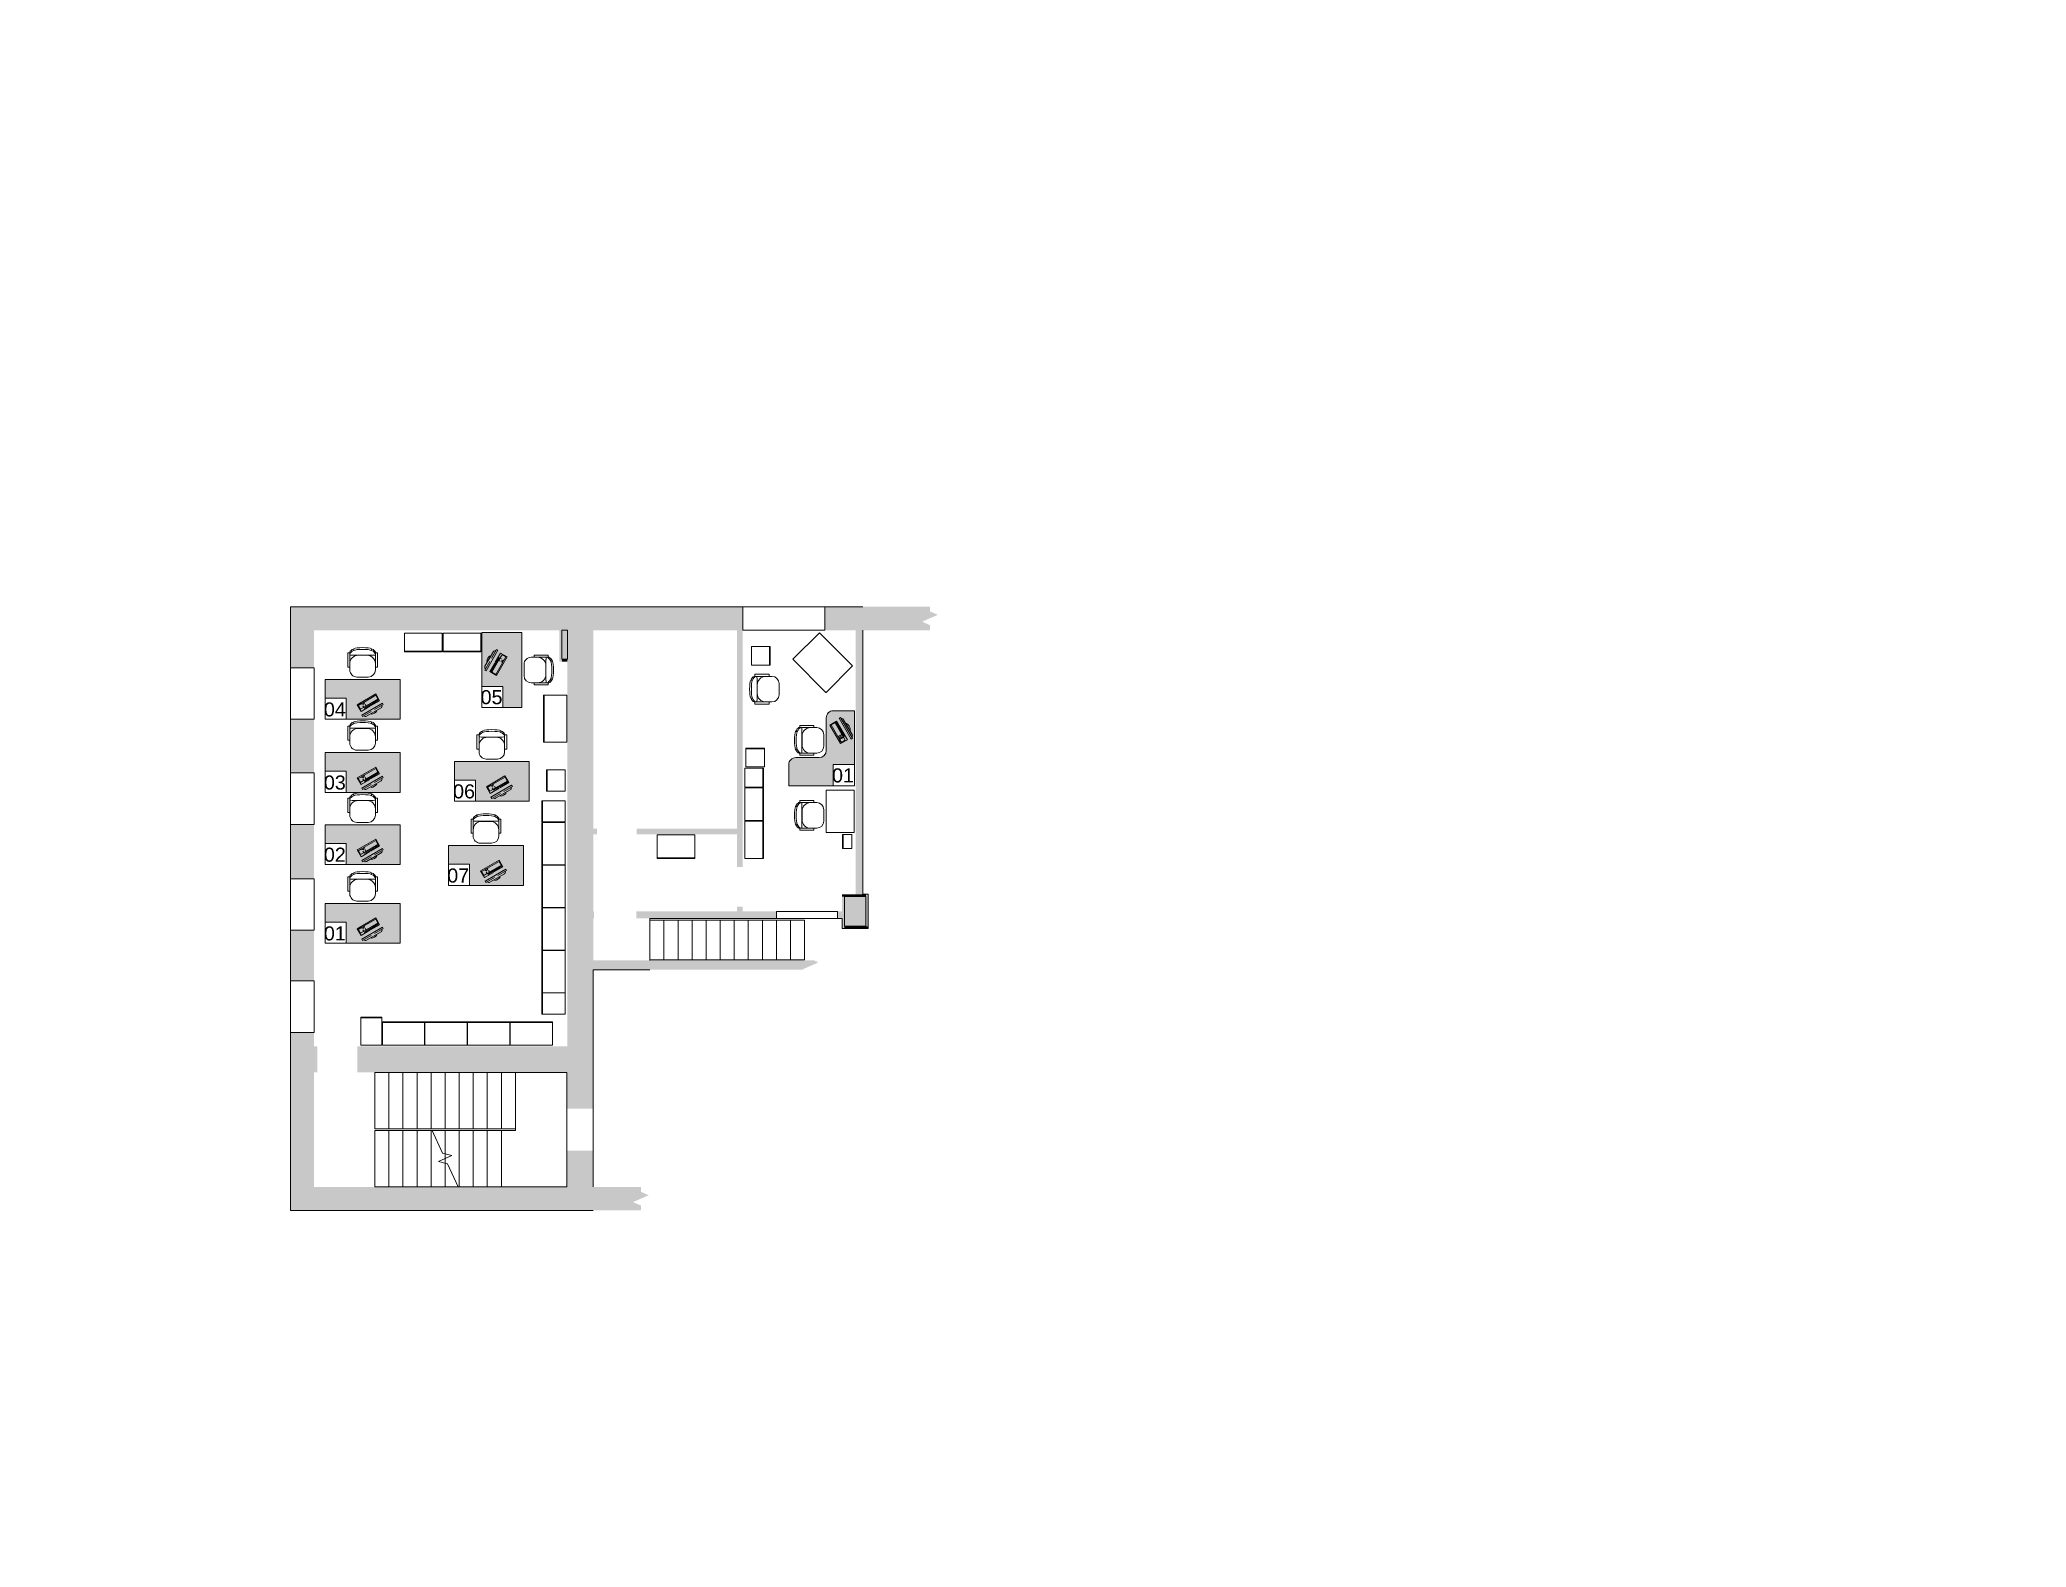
# Paper-space layout 'Layout1' of a CAD drawing. Header units: metres. Extents: x 26 to 231, y 20 to 176.
# The model-space entities are those that its viewports show. They can reach past a viewport. Long polylines and large blocks are cut down to what shows.
import ezdxf

# ---------------------------------------------------------------- set-up
doc = ezdxf.new("R2010")
doc.units = ezdxf.units.M
for name, color, linetype, lineweight in [('АР_Офисная мебель', 7, 'Continuous', 9), ('АР_Перекрытия', 7, 'Continuous', 9), ('АР_Полилинии', 7, 'Continuous', 9)]:
    doc.layers.add(name, color=color, linetype=linetype, lineweight=lineweight)
doc.layers.add('АР_Офисная мебель_Заливка РМ', color=7, linetype='Continuous', lineweight=9, true_color=0xfefefe)
doc.layers.add('АР_Стены_Заливка', color=252, linetype='Continuous', lineweight=9, true_color=0x939598)
doc.layers.get('0').off()
doc.layers.get('АР_Полилинии').off()
doc.styles.add('Arial', font='arial.ttf', dxfattribs={"height": 300})

# ---------------------------------------------------------------- blocks, each defined once
blk = doc.blocks.new('Шкаф_Дерево_800 x 400')
at = {"layer": 'АР_Офисная мебель'}
for p, q in [((400, 0), (-400, 0)), ((-400, 0), (-400, -400)), ((-400, -385), (400, -385)), ((-400, -400), (400, -400)), ((400, -400), (400, 0))]:
    blk.add_line(p, q, dxfattribs=at)
at = {"flags": 1}
for tag in ['Наименование', 'Ключ', 'Родительский_ключ', 'Помещение']:
    blk.add_attdef(tag, (0, 0), '', height=0.1, dxfattribs=at)
blk = doc.blocks.new('Шкаф_Дерево_700 x 400')
at = {"layer": 'АР_Офисная мебель'}
for p, q in [((350, 0), (-350, 0)), ((-350, 0), (-350, -400)), ((-350, -385), (350, -385)), ((-350, -400), (350, -400)), ((350, -400), (350, 0))]:
    blk.add_line(p, q, dxfattribs=at)
at = {"flags": 1}
for tag in ['Наименование', 'Ключ', 'Родительский_ключ', 'Помещение']:
    blk.add_attdef(tag, (0, 0), '', height=0.1, dxfattribs=at)
blk = doc.blocks.new('Тумба_Дерево_300 х 200')
at = {"layer": 'АР_Офисная мебель'}
for p, q in [((150, 0), (-150, 0)), ((-150, 0), (-150, -200)), ((150, -200), (150, 0)), ((-150, -185), (-150, -200)), ((-150, -185), (150, -185)), ((-150, -200), (150, -200)), ((-150, -200), (150, -200)), ((150, -200), (150, -185))]:
    blk.add_line(p, q, dxfattribs=at)
at = {"flags": 1}
for tag, p in [('Помещение', (-0.4, 0)), ('Родительский_ключ', (-0.3, 0)), ('Ключ', (-0.2, 0)), ('Наименование', (-0.1, 0))]:
    blk.add_attdef(tag, p, '', height=0.1, dxfattribs=at)
blk = doc.blocks.new('Тумба_Металл - 400 х 400-557985-ОФ_Этаж2А_Экспорт_2_Сид Хран')
at = {"layer": 'АР_Офисная мебель'}
for p, q in [((200, 0), (-200, 0)), ((-200, 0), (-200, -400)), ((200, -400), (200, 0)), ((-200, -385), (-200, -400)), ((-200, -385), (200, -385)), ((-200, -400), (200, -400)), ((-200, -400), (200, -400)), ((200, -400), (200, -385))]:
    blk.add_line(p, q, dxfattribs=at)
at = {"flags": 1}
for tag, p in [('Наименование', (0.1, 0)), ('Ключ', (0.2, 0)), ('Родительский_ключ', (0.3, 0)), ('Помещение', (0.4, 0))]:
    blk.add_attdef(tag, p, '', height=0.1, dxfattribs=at)
blk = doc.blocks.new('Тумба_Дерево_400 х 400')
at = {"layer": 'АР_Офисная мебель'}
for p, q in [((200, 0), (-200, 0)), ((-200, 0), (-200, -400)), ((200, -400), (200, 0)), ((-200, -385), (-200, -400)), ((-200, -385), (200, -385)), ((-200, -400), (200, -400)), ((-200, -400), (200, -400)), ((200, -400), (200, -385))]:
    blk.add_line(p, q, dxfattribs=at)
at = {"flags": 1}
for tag, p in [('Наименование', (0, -0.1)), ('Ключ', (0, -0.2)), ('Родительский_ключ', (0, -0.3)), ('Помещение', (0, -0.4))]:
    blk.add_attdef(tag, p, '', height=0.1, dxfattribs=at)
blk = doc.blocks.new('Кресло_Офис_Черный')
at = {"layer": 'АР_Офисная мебель'}
for p, q in [((-132, 68), (-177, 68)), ((-177, 19), (-177, 68)), ((-177, 68), (-177, -57)), ((-177, 52), (-177, 19)), ((-177, -57), (-177, 52)), ((-177, -184), (-177, 19)), ((-132, 129), (-132, -6)), ((-132, 68), (-132, 19)), ((-132, -57), (-132, 68)), ((-132, 52), (-132, 19)), ((-132, -57), (-132, 52)), ((-132, 19), (-132, -184)), ((262, 282), (20, 282)), ((414, -6), (414, 129)), ((458, 68), (414, 68)), ((414, 68), (414, 19)), ((414, -57), (414, 68)), ((414, 52), (414, 19)), ((414, -57), (414, 52)), ((414, 19), (414, -184)), ((458, 19), (458, 68)), ((458, 68), (458, -57)), ((458, 52), (458, 19)), ((458, -57), (458, 52)), ((458, -184), (458, 19)), ((-177, -108), (-177, -57)), ((-177, -108), (-177, -234)), ((-177, -218), (-177, -108)), ((-177, -234), (-177, -184)), ((-177, -184), (-177, -218)), ((-177, -234), (-132, -234)), ((-132, -108), (-132, -57)), ((-132, -218), (-132, -108)), ((-132, -234), (-132, -108)), ((-132, -184), (-132, -218)), ((-132, -184), (-132, -234)), ((-132, -196), (-132, -214)), ((-132, -214), (-132, -251)), ((363, -187), (-81, -187)), ((-50, -287), (-50, -324)), ((46, -184), (236, -184)), ((331, -287), (331, -324)), ((414, -108), (414, -57)), ((414, -234), (414, -108)), ((414, -218), (414, -108)), ((414, -184), (414, -218)), ((414, -184), (414, -218)), ((414, -214), (414, -196)), ((414, -214), (414, -251)), ((414, -219), (414, -234)), ((414, -234), (458, -234)), ((458, -108), (458, -57)), ((458, -108), (458, -234)), ((458, -218), (458, -108)), ((458, -234), (458, -184)), ((458, -184), (458, -218))]:
    blk.add_line(p, q, dxfattribs=at)
for centre, radius, start, end in [((20, 129), 152, 90, 180), ((262, 129), 152, 360, 90), ((46, -6), 178, 180, 270), ((236, -6), 178, 270, 360)]:
    blk.add_arc(centre, radius, start, end, dxfattribs=at)
for centre, major_axis, start_param, end_param in [((-81, -196), (-50.8, 0), 4.712389, 6.283185), ((1390, -200), (1524, 0), 3.192802, 3.476251), ((1390, -237), (1524, 0), 3.192802, 3.476251), ((141, -275), (203, 0), 3.497014, 5.927764), ((141, -312), (203, 0), 3.497014, 5.927764), ((-1108, -200), (1524, 0), 5.948527, 6.231976), ((-1108, -237), (1524, 0), 5.948527, 6.231976), ((363, -196), (50.8, 0), 0, 1.570796)]:
    blk.add_ellipse(centre, major_axis=major_axis, ratio=0.173648, start_param=start_param, end_param=end_param, dxfattribs=at)
at = {"flags": 1}
for tag in ['Наименование', 'Ключ', 'Родительский_ключ', 'Помещение']:
    blk.add_attdef(tag, (0, 0), '', height=0.1, dxfattribs=at)
blk = doc.blocks.new('Шкаф_Дерево_800 x 500')
at = {"layer": 'АР_Офисная мебель'}
for p, q in [((400, 0), (-400, 0)), ((-400, 0), (-400, -500)), ((400, -500), (400, 0)), ((-400, -485), (400, -485)), ((-400, -500), (400, -500))]:
    blk.add_line(p, q, dxfattribs=at)
at = {"flags": 1}
for tag in ['Помещение', 'Наименование', 'Ключ', 'Родительский_ключ']:
    blk.add_attdef(tag, (0, 0), '', height=0.1, dxfattribs=at)
blk = doc.blocks.new('Шкаф_Дерево_1000 х 500')
at = {"layer": 'АР_Офисная мебель'}
for p, q in [((500, 0), (-500, 0)), ((-500, 0), (-500, -500)), ((500, -500), (500, 0)), ((-500, -485), (500, -485)), ((-500, -500), (500, -500))]:
    blk.add_line(p, q, dxfattribs=at)
at = {"flags": 1}
for tag in ['Наименование', 'Ключ', 'Родительский_ключ', 'Помещение']:
    blk.add_attdef(tag, (0, 0), '', height=0.1, dxfattribs=at)
blk = doc.blocks.new('Шкаф_Металл_900 х 500_1')
at = {"layer": 'АР_Офисная мебель'}
for p, q in [((450, 0), (-450, 0)), ((-450, 0), (-450, -500)), ((450, -500), (450, 0)), ((-450, -485), (450, -485)), ((-450, -500), (450, -500))]:
    blk.add_line(p, q, dxfattribs=at)
at = {"flags": 1}
for tag in ['Наименование', 'Ключ', 'Родительский_ключ', 'Помещение']:
    blk.add_attdef(tag, (0, 0), '', height=0.1, dxfattribs=at)
blk = doc.blocks.new('Шкаф_Металл_450 х 500_1')
at = {"layer": 'АР_Офисная мебель'}
for p, q in [((225, 0), (-225, 0)), ((-225, 0), (-225, -500)), ((225, -500), (225, 0)), ((-225, -485), (225, -485)), ((-225, -500), (225, -500))]:
    blk.add_line(p, q, dxfattribs=at)
at = {"flags": 1}
for tag in ['Наименование', 'Ключ', 'Родительский_ключ', 'Помещение']:
    blk.add_attdef(tag, (0, 0), '', height=0.1, dxfattribs=at)
blk = doc.blocks.new('Шкаф_Металл_450 х 400_1')
at = {"layer": 'АР_Офисная мебель'}
for p, q in [((225, 0), (-225, 0)), ((-225, 0), (-225, -400)), ((-225, -385), (225, -385)), ((-225, -400), (225, -400)), ((225, -400), (225, 0))]:
    blk.add_line(p, q, dxfattribs=at)
at = {"flags": 1}
for tag in ['Наименование', 'Ключ', 'Родительский_ключ', 'Помещение']:
    blk.add_attdef(tag, (0, 0), '', height=0.1, dxfattribs=at)
blk = doc.blocks.new('Шкаф_Металл_450 х 600_1')
at = {"layer": 'АР_Офисная мебель'}
for p, q in [((225, 0), (-225, 0)), ((-225, 0), (-225, -600)), ((225, -600), (225, 0)), ((-225, -585), (225, -585)), ((-225, -600), (225, -600))]:
    blk.add_line(p, q, dxfattribs=at)
at = {"flags": 1}
for tag in ['Наименование', 'Ключ', 'Родительский_ключ', 'Помещение']:
    blk.add_attdef(tag, (0, 0), '', height=0.1, dxfattribs=at)
blk = doc.blocks.new('Стол_1')
at = {"layer": 'АР_Офисная мебель'}
for p, q in [((449, 0), (-449, 0)), ((-450, -1), (-450, -599)), ((450, -599), (450, -1)), ((-449, -600), (449, -600))]:
    blk.add_line(p, q, dxfattribs=at)
for centre, start, end in [((-449, -1), 90, 180), ((449, -1), 360, 90), ((-449, -599), 180, 270), ((449, -599), 270, 360)]:
    blk.add_arc(centre, 1, start, end, dxfattribs=at)
at = {"flags": 1}
for tag, p in [('Помещение', (-0.4, 0)), ('Родительский_ключ', (-0.3, 0)), ('Ключ', (-0.2, 0)), ('Наименование', (-0.1, 0))]:
    blk.add_attdef(tag, p, '', height=0.1, dxfattribs=at)
blk = doc.blocks.new('Стол_Журнальный_1')
at = {"layer": 'АР_Офисная мебель'}
for p, q in [((499, 0), (-499, 0)), ((-500, -1), (-500, -799)), ((500, -799), (500, -1)), ((-499, -800), (499, -800))]:
    blk.add_line(p, q, dxfattribs=at)
for centre, start, end in [((-499, -1), 90, 180), ((499, -1), 360, 90), ((-499, -799), 180, 270), ((499, -799), 270, 0)]:
    blk.add_arc(centre, 1, start, end, dxfattribs=at)
at = {"flags": 1}
for tag in ['Наименование', 'Ключ', 'Родительский_ключ', 'Помещение']:
    blk.add_attdef(tag, (0, 0), '', height=0.1, dxfattribs=at)
blk = doc.blocks.new('Стол_Угл_Рабочее место_1')
at = {"layer": 'АР_Офисная мебель_Заливка РМ'}
blk.add_hatch(color=256, dxfattribs=at).paths.add_polyline_path([(1400, 0), (450, 0), (450, -450), (0, -450), (0, -1600), (450, -1600), (489, -1595), (525, -1580), (556, -1556), (580, -1525), (595, -1489), (600, -1450), (600, -750), (605, -711), (620, -675), (644, -644), (675, -620), (711, -605), (750, -600), (1250, -600), (1289, -595), (1325, -580), (1356, -556), (1380, -525), (1395, -489), (1400, -450)], flags=0)
at = {"layer": 'АР_Офисная мебель'}
for p, q in [((0, -1600), (0, 0)), ((0, 0), (1400, 0)), ((0, 0), (0, -450)), ((450, 0), (0, 0)), ((450, 0), (450, -450)), ((1400, 0), (1400, -450)), ((450, -450), (0, -450)), ((600, -750), (600, -1450)), ((1250, -600), (750, -600)), ((42, -1014), (71, -997)), ((42, -1014), (297, -1456)), ((49, -1050), (43, -1071)), ((49, -1096), (229, -1409)), ((326, -1439), (71, -997)), ((293, -899), (150, -982)), ((150, -982), (379, -1378)), ((278, -923), (196, -970)), ((234, -1036), (196, -970)), ((232, -1045), (215, -1055)), ((390, -1357), (215, -1055)), ((232, -1045), (406, -1348)), ((234, -1036), (316, -989)), ((270, -1023), (237, -1042)), ((266, -1091), (237, -1042)), ((266, -1091), (298, -1072)), ((351, -1050), (269, -1097)), ((412, -1344), (269, -1097)), ((270, -1023), (298, -1072)), ((278, -923), (316, -989)), ((522, -1295), (293, -899)), ((312, -1021), (296, -1030)), ((305, -1047), (296, -1030)), ((319, -995), (303, -1004)), ((312, -1021), (303, -1004)), ((305, -1047), (322, -1037)), ((319, -995), (348, -1044)), ((331, -1054), (322, -1037)), ((331, -1054), (348, -1044)), ((351, -1050), (494, -1297)), ((450, -1600), (0, -1600)), ((248, -1427), (269, -1432)), ((297, -1456), (326, -1439)), ((379, -1378), (522, -1295)), ((390, -1357), (406, -1348)), ((412, -1344), (494, -1297))]:
    blk.add_line(p, q, dxfattribs=at)
for centre, radius, start, end in [((750, -750), 150, 90, 180), ((1250, -450), 150, 270, 0), ((87, -1074), 44.3, 175.6272, 210), ((-3, -1038), 52.6, 347.2466, 14.7534), ((268, -1387), 44.3, 210, 244.3728), ((254, -1482), 52.6, 45.2466, 72.7534), ((450, -1450), 150, 270, 0)]:
    blk.add_arc(centre, radius, start, end, dxfattribs=at)
blk.add_ellipse((155, -1243), major_axis=(-50, 86.6), ratio=0.5, start_param=0.377017, end_param=2.764576, dxfattribs=at)
at = {"layer": 'АР_Офисная мебель_Заливка РМ'}
for p, q in [((1400, 0), (450, 0)), ((450, 0), (450, -450)), ((1400, -450), (1400, 0)), ((450, -450), (0, -450)), ((0, -450), (0, -1600)), ((600, -1450), (600, -750)), ((750, -600), (1250, -600)), ((0, -1600), (450, -1600))]:
    blk.add_line(p, q, dxfattribs=at)
for centre, start, end in [((750, -750), 90, 180), ((1250, -450), 270, 0), ((450, -1450), 270, 0)]:
    blk.add_arc(centre, 150, start, end, dxfattribs=at)
at = {"style": 'Arial'}
blk.add_attdef('Номер', (476, -71), '', height=300, rotation=180, dxfattribs=at)
at = {"flags": 1}
for tag in ['Наименование', 'Ключ', 'Родительский_ключ', 'Помещение']:
    blk.add_attdef(tag, (0, 0), '', height=0.1, dxfattribs=at)
blk = doc.blocks.new('Стол_Рабочее место_1')
at = {"layer": 'АР_Офисная мебель_Заливка РМ'}
blk.add_hatch(color=256, dxfattribs=at).paths.add_polyline_path([(350, 0), (-800, 0), (-800, -850), (800, -850), (800, -450), (350, -450)], flags=0)
at = {"layer": 'АР_Офисная мебель'}
for p, q in [((-800, -850), (-800, 0)), ((-800, 0), (800, 0)), ((350, 0), (350, -450)), ((800, 0), (350, 0)), ((800, -450), (800, 0)), ((800, 0), (800, -850)), ((-254, -208), (-440, -315)), ((-440, -315), (-423, -344)), ((-423, -344), (19, -89)), ((-411, -267), (-416, -287)), ((-80, -67), (-393, -247)), ((-171, -287), (-362, -397)), ((-362, -397), (-279, -540)), ((-341, -408), (-39, -233)), ((-29, -250), (-332, -424)), ((-328, -430), (-81, -287)), ((-34, -369), (-281, -512)), ((-279, -540), (116, -311)), ((2, -60), (-184, -167)), ((34, -168), (-157, -278)), ((-75, -284), (-26, -255)), ((-75, -284), (-57, -317)), ((-34, -67), (-55, -61)), ((-38, -349), (-21, -340)), ((-38, -349), (-28, -366)), ((-31, -323), (-21, -340)), ((21, -337), (-28, -366)), ((-7, -288), (-26, -255)), ((-20, -252), (46, -214)), ((-5, -330), (-14, -314)), ((-5, -330), (12, -321)), ((2, -60), (19, -89)), ((21, -337), (12, -321)), ((93, -296), (27, -334)), ((116, -311), (34, -168)), ((93, -296), (46, -214)), ((-328, -430), (-281, -512)), ((350, -450), (800, -450)), ((800, -850), (-800, -850))]:
    blk.add_line(p, q, dxfattribs=at)
for centre, start, end in [((-371, -286), 120, 154.3728), ((-58, -105), 85.6272, 120)]:
    blk.add_arc(centre, 44.3, start, end, dxfattribs=at)
blk.add_ellipse((-227, -173), major_axis=(86.6, 50), ratio=0.5, start_param=0.788731, end_param=2.352861, dxfattribs=at)
at = {"layer": 'АР_Офисная мебель_Заливка РМ'}
for p, q in [((350, 0), (-800, 0)), ((-800, 0), (-800, -850)), ((350, -450), (350, 0)), ((800, -450), (350, -450)), ((800, -850), (800, -450)), ((-800, -850), (800, -850))]:
    blk.add_line(p, q, dxfattribs=at)
at = {"style": 'Arial'}
blk.add_attdef('Номер', (826, -61), '', height=300, rotation=180, dxfattribs=at)
at = {"flags": 1}
for tag in ['Наименование', 'Ключ', 'Родительский_ключ', 'Помещение']:
    blk.add_attdef(tag, (0, 0), '', height=0.1, dxfattribs=at)
blk = doc.blocks.new('Стол_Рабочее место_2')
at = {"layer": 'АР_Офисная мебель_Заливка РМ'}
blk.add_hatch(color=256, dxfattribs=at).paths.add_polyline_path([(-800, 0), (-800, -850), (800, -850), (800, -450), (350, -450), (350, 0)], flags=0)
at = {"layer": 'АР_Офисная мебель'}
for p, q in [((-800, -850), (-800, 0)), ((-800, 0), (800, 0)), ((350, 0), (350, -450)), ((800, 0), (350, 0)), ((800, -450), (800, 0)), ((800, 0), (800, -850)), ((-254, -208), (-440, -315)), ((-440, -315), (-423, -344)), ((-423, -344), (19, -89)), ((-411, -267), (-416, -287)), ((-80, -67), (-393, -247)), ((-171, -287), (-362, -397)), ((-362, -397), (-279, -540)), ((-341, -408), (-39, -233)), ((-29, -250), (-332, -424)), ((-328, -430), (-81, -287)), ((-34, -369), (-281, -512)), ((-279, -540), (116, -311)), ((2, -60), (-184, -167)), ((34, -168), (-157, -278)), ((-75, -284), (-26, -255)), ((-75, -284), (-57, -317)), ((-34, -67), (-55, -61)), ((-38, -349), (-21, -340)), ((-38, -349), (-28, -366)), ((-31, -323), (-21, -340)), ((21, -337), (-28, -366)), ((-7, -288), (-26, -255)), ((-20, -252), (46, -214)), ((-5, -330), (-14, -314)), ((-5, -330), (12, -321)), ((2, -60), (19, -89)), ((21, -337), (12, -321)), ((93, -296), (27, -334)), ((116, -311), (34, -168)), ((93, -296), (46, -214)), ((-328, -430), (-281, -512)), ((350, -450), (800, -450)), ((800, -850), (-800, -850))]:
    blk.add_line(p, q, dxfattribs=at)
for centre, start, end in [((-371, -286), 120, 154.3728), ((-58, -105), 85.6272, 120)]:
    blk.add_arc(centre, 44.3, start, end, dxfattribs=at)
blk.add_ellipse((-227, -173), major_axis=(86.6, 50), ratio=0.5, start_param=0.788731, end_param=2.352861, dxfattribs=at)
at = {"layer": 'АР_Офисная мебель_Заливка РМ'}
for p, q in [((350, 0), (-800, 0)), ((-800, 0), (-800, -850)), ((350, -450), (350, 0)), ((800, -450), (350, -450)), ((800, -850), (800, -450)), ((-800, -850), (800, -850))]:
    blk.add_line(p, q, dxfattribs=at)
at = {"style": 'Arial'}
blk.add_attdef('Номер', (826, -61), '', height=300, rotation=180, dxfattribs=at)
at = {"flags": 1}
for tag in ['Наименование', 'Ключ', 'Родительский_ключ', 'Помещение']:
    blk.add_attdef(tag, (0, 0), '', height=0.1, dxfattribs=at)
blk = doc.blocks.new('Стол_Рабочее место_3')
at = {"layer": 'АР_Офисная мебель_Заливка РМ'}
blk.add_hatch(color=256, dxfattribs=at).paths.add_polyline_path([(-800, 0), (-800, -850), (800, -850), (800, -450), (350, -450), (350, 0)], flags=0)
at = {"layer": 'АР_Офисная мебель'}
for p, q in [((-800, -850), (-800, 0)), ((-800, 0), (800, 0)), ((350, 0), (350, -450)), ((800, 0), (350, 0)), ((800, -450), (800, 0)), ((800, 0), (800, -850)), ((-254, -208), (-440, -315)), ((-440, -315), (-423, -344)), ((-423, -344), (19, -89)), ((-411, -267), (-416, -287)), ((-80, -67), (-393, -247)), ((-171, -287), (-362, -397)), ((-362, -397), (-279, -540)), ((-341, -408), (-39, -233)), ((-29, -250), (-332, -424)), ((-328, -430), (-81, -287)), ((-34, -369), (-281, -512)), ((-279, -540), (116, -311)), ((2, -60), (-184, -167)), ((34, -168), (-157, -278)), ((-75, -284), (-26, -255)), ((-75, -284), (-57, -317)), ((-34, -67), (-55, -61)), ((-38, -349), (-21, -340)), ((-38, -349), (-28, -366)), ((-31, -323), (-21, -340)), ((21, -337), (-28, -366)), ((-7, -288), (-26, -255)), ((-20, -252), (46, -214)), ((-5, -330), (-14, -314)), ((-5, -330), (12, -321)), ((2, -60), (19, -89)), ((21, -337), (12, -321)), ((93, -296), (27, -334)), ((116, -311), (34, -168)), ((93, -296), (46, -214)), ((-328, -430), (-281, -512)), ((350, -450), (800, -450)), ((800, -850), (-800, -850))]:
    blk.add_line(p, q, dxfattribs=at)
for centre, start, end in [((-371, -286), 120, 154.3728), ((-58, -105), 85.6272, 120)]:
    blk.add_arc(centre, 44.3, start, end, dxfattribs=at)
blk.add_ellipse((-227, -173), major_axis=(86.6, 50), ratio=0.5, start_param=0.788731, end_param=2.352861, dxfattribs=at)
at = {"layer": 'АР_Офисная мебель_Заливка РМ'}
for p, q in [((350, 0), (-800, 0)), ((-800, 0), (-800, -850)), ((350, -450), (350, 0)), ((800, -450), (350, -450)), ((800, -850), (800, -450)), ((-800, -850), (800, -850))]:
    blk.add_line(p, q, dxfattribs=at)
at = {"style": 'Arial'}
blk.add_attdef('Номер', (826, -61), '', height=300, rotation=180, dxfattribs=at)
at = {"flags": 1}
for tag in ['Наименование', 'Ключ', 'Родительский_ключ', 'Помещение']:
    blk.add_attdef(tag, (0, 0), '', height=0.1, dxfattribs=at)
blk = doc.blocks.new('Стол_Рабочее место_4')
at = {"layer": 'АР_Офисная мебель_Заливка РМ'}
blk.add_hatch(color=256, dxfattribs=at).paths.add_polyline_path([(-800, 0), (-800, -850), (800, -850), (800, -450), (350, -450), (350, 0)], flags=0)
at = {"layer": 'АР_Офисная мебель'}
for p, q in [((-800, -850), (-800, 0)), ((-800, 0), (800, 0)), ((350, 0), (350, -450)), ((800, 0), (350, 0)), ((800, -450), (800, 0)), ((800, 0), (800, -850)), ((-254, -208), (-440, -315)), ((-440, -315), (-423, -344)), ((-423, -344), (19, -89)), ((-411, -267), (-416, -287)), ((-80, -67), (-393, -247)), ((-171, -287), (-362, -397)), ((-362, -397), (-279, -540)), ((-341, -408), (-39, -233)), ((-29, -250), (-332, -424)), ((-328, -430), (-81, -287)), ((-34, -369), (-281, -512)), ((-279, -540), (116, -311)), ((2, -60), (-184, -167)), ((34, -168), (-157, -278)), ((-75, -284), (-26, -255)), ((-75, -284), (-57, -317)), ((-34, -67), (-55, -61)), ((-38, -349), (-21, -340)), ((-38, -349), (-28, -366)), ((-31, -323), (-21, -340)), ((21, -337), (-28, -366)), ((-7, -288), (-26, -255)), ((-20, -252), (46, -214)), ((-5, -330), (-14, -314)), ((-5, -330), (12, -321)), ((2, -60), (19, -89)), ((21, -337), (12, -321)), ((93, -296), (27, -334)), ((116, -311), (34, -168)), ((93, -296), (46, -214)), ((-328, -430), (-281, -512)), ((350, -450), (800, -450)), ((800, -850), (-800, -850))]:
    blk.add_line(p, q, dxfattribs=at)
for centre, start, end in [((-371, -286), 120, 154.3728), ((-58, -105), 85.6272, 120)]:
    blk.add_arc(centre, 44.3, start, end, dxfattribs=at)
blk.add_ellipse((-227, -173), major_axis=(86.6, 50), ratio=0.5, start_param=0.788731, end_param=2.352861, dxfattribs=at)
at = {"layer": 'АР_Офисная мебель_Заливка РМ'}
for p, q in [((350, 0), (-800, 0)), ((-800, 0), (-800, -850)), ((350, -450), (350, 0)), ((800, -450), (350, -450)), ((800, -850), (800, -450)), ((-800, -850), (800, -850))]:
    blk.add_line(p, q, dxfattribs=at)
at = {"style": 'Arial'}
blk.add_attdef('Номер', (826, -61), '', height=300, rotation=180, dxfattribs=at)
at = {"flags": 1}
for tag in ['Наименование', 'Ключ', 'Родительский_ключ', 'Помещение']:
    blk.add_attdef(tag, (0, 0), '', height=0.1, dxfattribs=at)
blk = doc.blocks.new('Стол_Рабочее место_5')
at = {"layer": 'АР_Офисная мебель_Заливка РМ'}
blk.add_hatch(color=256, dxfattribs=at).paths.add_polyline_path([(350, 0), (-800, 0), (-800, -850), (800, -850), (800, -450), (350, -450), (350, -189)], flags=0)
at = {"layer": 'АР_Офисная мебель'}
for p, q in [((-800, -850), (-800, 0)), ((-800, 0), (800, 0)), ((350, 0), (350, -450)), ((800, 0), (350, 0)), ((800, -450), (800, 0)), ((800, 0), (800, -850)), ((-254, -208), (-440, -315)), ((-440, -315), (-423, -344)), ((-423, -344), (19, -89)), ((-411, -267), (-416, -287)), ((-80, -67), (-393, -247)), ((-171, -287), (-362, -397)), ((-362, -397), (-279, -540)), ((-341, -408), (-39, -233)), ((-29, -250), (-332, -424)), ((-328, -430), (-81, -287)), ((-34, -369), (-281, -512)), ((-279, -540), (116, -311)), ((2, -60), (-184, -167)), ((34, -168), (-157, -278)), ((-75, -284), (-26, -255)), ((-75, -284), (-57, -317)), ((-34, -67), (-55, -61)), ((-38, -349), (-21, -340)), ((-38, -349), (-28, -366)), ((-31, -323), (-21, -340)), ((21, -337), (-28, -366)), ((-7, -288), (-26, -255)), ((-20, -252), (46, -214)), ((-5, -330), (-14, -314)), ((-5, -330), (12, -321)), ((2, -60), (19, -89)), ((21, -337), (12, -321)), ((93, -296), (27, -334)), ((116, -311), (34, -168)), ((93, -296), (46, -214)), ((-328, -430), (-281, -512)), ((350, -450), (800, -450)), ((800, -850), (-800, -850))]:
    blk.add_line(p, q, dxfattribs=at)
for centre, start, end in [((-371, -286), 120, 154.3728), ((-58, -105), 85.6272, 120)]:
    blk.add_arc(centre, 44.3, start, end, dxfattribs=at)
blk.add_ellipse((-227, -173), major_axis=(86.6, 50), ratio=0.5, start_param=0.788731, end_param=2.352861, dxfattribs=at)
at = {"layer": 'АР_Офисная мебель_Заливка РМ'}
for p, q in [((350, 0), (-800, 0)), ((-800, 0), (-800, -850)), ((350, -450), (350, 0)), ((800, -450), (350, -450)), ((800, -850), (800, -450)), ((-800, -850), (800, -850))]:
    blk.add_line(p, q, dxfattribs=at)
at = {"style": 'Arial'}
blk.add_attdef('Номер', (826, -61), '', height=300, rotation=180, dxfattribs=at)
at = {"flags": 1}
for tag in ['Наименование', 'Ключ', 'Родительский_ключ', 'Помещение']:
    blk.add_attdef(tag, (0, 0), '', height=0.1, dxfattribs=at)
blk = doc.blocks.new('Стол_Рабочее место_6')
at = {"layer": 'АР_Офисная мебель_Заливка РМ'}
blk.add_hatch(color=256, dxfattribs=at).paths.add_polyline_path([(-800, 0), (-800, -850), (800, -850), (800, -450), (350, -450), (350, 0)], flags=0)
at = {"layer": 'АР_Офисная мебель'}
for p, q in [((-800, -850), (-800, 0)), ((-800, 0), (800, 0)), ((350, 0), (350, -450)), ((800, 0), (350, 0)), ((800, -450), (800, 0)), ((800, 0), (800, -850)), ((-254, -208), (-440, -315)), ((-440, -315), (-423, -344)), ((-423, -344), (19, -89)), ((-411, -267), (-416, -287)), ((-80, -67), (-393, -247)), ((-171, -287), (-362, -397)), ((-362, -397), (-279, -540)), ((-341, -408), (-39, -233)), ((-29, -250), (-332, -424)), ((-328, -430), (-81, -287)), ((-34, -369), (-281, -512)), ((-279, -540), (116, -311)), ((2, -60), (-184, -167)), ((34, -168), (-157, -278)), ((-75, -284), (-26, -255)), ((-75, -284), (-57, -317)), ((-34, -67), (-55, -61)), ((-38, -349), (-21, -340)), ((-38, -349), (-28, -366)), ((-31, -323), (-21, -340)), ((21, -337), (-28, -366)), ((-7, -288), (-26, -255)), ((-20, -252), (46, -214)), ((-5, -330), (-14, -314)), ((-5, -330), (12, -321)), ((2, -60), (19, -89)), ((21, -337), (12, -321)), ((93, -296), (27, -334)), ((116, -311), (34, -168)), ((93, -296), (46, -214)), ((-328, -430), (-281, -512)), ((350, -450), (800, -450)), ((800, -850), (-800, -850))]:
    blk.add_line(p, q, dxfattribs=at)
for centre, start, end in [((-371, -286), 120, 154.3728), ((-58, -105), 85.6272, 120)]:
    blk.add_arc(centre, 44.3, start, end, dxfattribs=at)
blk.add_ellipse((-227, -173), major_axis=(86.6, 50), ratio=0.5, start_param=0.788731, end_param=2.352861, dxfattribs=at)
at = {"layer": 'АР_Офисная мебель_Заливка РМ'}
for p, q in [((350, 0), (-800, 0)), ((-800, 0), (-800, -850)), ((350, -450), (350, 0)), ((800, -450), (350, -450)), ((800, -850), (800, -450)), ((-800, -850), (800, -850))]:
    blk.add_line(p, q, dxfattribs=at)
at = {"style": 'Arial'}
blk.add_attdef('Номер', (826, -61), '', height=300, rotation=180, dxfattribs=at)
at = {"flags": 1}
for tag in ['Наименование', 'Ключ', 'Родительский_ключ', 'Помещение']:
    blk.add_attdef(tag, (0, 0), '', height=0.1, dxfattribs=at)
blk = doc.blocks.new('Стол_Рабочее место_7')
at = {"layer": 'АР_Офисная мебель_Заливка РМ'}
blk.add_hatch(color=256, dxfattribs=at).paths.add_polyline_path([(-800, -450), (-800, -850), (800, -850), (800, 0), (-350, 0), (-350, -450)], flags=0)
at = {"layer": 'АР_Офисная мебель'}
for p, q in [((-800, -450), (-800, 0)), ((-800, 0), (-350, 0)), ((-800, -850), (-800, 0)), ((-800, 0), (800, 0)), ((-350, 0), (-350, -450)), ((800, 0), (800, -850)), ((-34, -168), (-116, -311)), ((-116, -311), (279, -540)), ((-46, -214), (-93, -296)), ((155, -439), (-93, -296)), ((-46, -214), (202, -357)), ((260, -383), (-42, -208)), ((157, -278), (-34, -168)), ((-33, -192), (270, -367)), ((-2, -60), (-19, -89)), ((-19, -89), (423, -344)), ((184, -167), (-2, -60)), ((55, -61), (34, -67)), ((393, -247), (80, -67)), ((362, -397), (171, -287)), ((196, -419), (186, -435)), ((207, -360), (189, -393)), ((207, -360), (257, -389)), ((238, -421), (257, -389)), ((440, -315), (254, -208)), ((262, -392), (328, -430)), ((279, -540), (362, -397)), ((416, -287), (411, -267)), ((440, -315), (423, -344)), ((-350, -450), (-800, -450)), ((170, -426), (160, -442)), ((210, -471), (160, -442)), ((170, -426), (186, -435)), ((203, -445), (212, -428)), ((203, -445), (219, -454)), ((210, -471), (219, -454)), ((281, -512), (215, -474)), ((281, -512), (328, -430)), ((800, -850), (-800, -850))]:
    blk.add_line(p, q, dxfattribs=at)
for centre, start, end in [((58, -105), 60, 94.3728), ((371, -286), 25.6272, 60)]:
    blk.add_arc(centre, 44.3, start, end, dxfattribs=at)
blk.add_ellipse((227, -173), major_axis=(-86.6, 50), ratio=0.5, start_param=3.930324, end_param=5.494454, dxfattribs=at)
at = {"layer": 'АР_Офисная мебель_Заливка РМ'}
for p, q in [((-350, 0), (-350, -450)), ((800, 0), (-350, 0)), ((800, -850), (800, 0)), ((-350, -450), (-800, -450)), ((-800, -450), (-800, -850)), ((-800, -850), (800, -850))]:
    blk.add_line(p, q, dxfattribs=at)
at = {"flags": 1}
for tag in ['Наименование', 'Ключ', 'Родительский_ключ', 'Помещение']:
    blk.add_attdef(tag, (0, 0), '', height=0.1, dxfattribs=at)
at = {"style": 'Arial'}
blk.add_attdef('Номер', (-729, 26), '', height=300, rotation=270, dxfattribs=at)

msp = doc.modelspace()

# ---------------------------------------------------------------- hatches: boundary and pattern name
at = {"layer": 'АР_Стены_Заливка'}
h = msp.add_hatch(color=256, dxfattribs=at)
h.paths.add_polyline_path([(30973, 26618), (31140, 26618), (31140, 26727), (30973, 26801), (31308, 26947), (31140, 27020), (31140, 27118), (28896, 27118), (28896, 26618), (29706, 26618)], flags=0)
h.paths.add_polyline_path([(23283, 26618), (27146, 26618), (27146, 27118), (17495, 27118), (17495, 26618), (23233, 26618)], flags=0)
h = msp.add_hatch(color=256, dxfattribs=at)
h.paths.add_polyline_path([(17495, 14738), (17995, 14738), (17995, 18036), (17495, 18036), (17495, 17186)], flags=0)
h.paths.add_polyline_path([(17495, 19136), (17995, 19136), (17995, 20216), (17495, 20216)], flags=0)
h.paths.add_polyline_path([(17495, 21316), (17995, 21316), (17995, 22476), (17495, 22476)], flags=0)
h.paths.add_polyline_path([(17495, 23576), (17995, 23576), (17995, 24718), (17495, 24718)], flags=0)
h.paths.add_polyline_path([(17995, 25818), (17995, 26618), (17495, 26618), (17495, 25818)], flags=0)
for points in [[(23283, 25948), (23283, 26618), (23233, 26618), (23233, 25948)], [(29556, 20986), (29706, 20986), (29706, 26618), (29556, 26618), (29556, 21100)], [(23402, 25948), (23402, 25998), (23283, 25998), (23283, 25948)], [(29556, 20936), (29774, 20936), (29774, 20986), (29265, 20986), (29265, 20936), (29315, 20936)], [(29315, 20253), (29315, 20936), (29265, 20936), (29265, 20253)], [(29774, 20303), (29824, 20303), (29824, 20986), (29774, 20986), (29774, 20468)], [(29315, 20253), (29824, 20253), (29824, 20303), (29315, 20303)], [(28455, 19372), (28426, 19384), (28745, 19523), (28745, 19538), (28667, 19572), (23952, 19572), (23952, 19372), (28426, 19372)], [(24802, 14238), (24970, 14238), (24970, 14342), (24802, 14415), (25137, 14561), (24970, 14634), (24970, 14738), (17495, 14738), (17495, 14238), (24409, 14238)]]:
    msp.add_hatch(color=256, dxfattribs=at).paths.add_polyline_path(points, flags=0)
h = msp.add_hatch(color=256, dxfattribs=at)
h.paths.add_polyline_path([(29706, 20303), (29774, 20303), (29774, 20936), (29315, 20936), (29315, 20303), (29694, 20303)], flags=0)
h.paths.add_polyline_path([(23283, 25998), (23402, 25998), (23402, 26618), (23283, 26618), (23283, 26602)], flags=0)
h = msp.add_hatch(color=256, dxfattribs=at)
h.paths.add_polyline_path([(23402, 14738), (23952, 14738), (23952, 15512), (23402, 15512), (23402, 14968)], flags=0)
h.paths.add_polyline_path([(23952, 16412), (23952, 26618), (23402, 26618), (23402, 16412)], flags=0)
h = msp.add_hatch(color=256, dxfattribs=at)
h.paths.add_polyline_path([(27020, 20618), (27145, 20618), (27145, 20718), (27020, 20718), (27020, 20644)], flags=0)
h.paths.add_polyline_path([(27145, 21568), (27145, 26618), (27020, 26618), (27020, 21568)], flags=0)
h = msp.add_hatch(color=256, dxfattribs=at)
h.paths.add_polyline_path([(23952, 22261), (24032, 22261), (24032, 22386), (23952, 22386)], flags=0)
h.paths.add_polyline_path([(24882, 22261), (27020, 22261), (27020, 22386), (24882, 22386)], flags=0)
h = msp.add_hatch(color=256, dxfattribs=at)
h.paths.add_polyline_path([(23972, 20468), (23972, 20618), (23952, 20618), (23952, 20468)], flags=0)
h.paths.add_polyline_path([(29165, 20468), (29265, 20468), (29265, 20618), (29165, 20618)], flags=0)
h.paths.add_polyline_path([(25163, 20468), (27865, 20468), (27865, 20618), (24872, 20618), (24872, 20468)], flags=0)
h = msp.add_hatch(color=256, dxfattribs=at)
h.paths.add_polyline_path([(17995, 17186), (18065, 17186), (18065, 17736), (17995, 17736)], flags=0)
h.paths.add_polyline_path([(21202, 17186), (23402, 17186), (23402, 17736), (18915, 17736), (18915, 17186), (20848, 17186)], flags=0)

# ---------------------------------------------------------------- linework, layer by layer
at = {"layer": 'АР_Перекрытия'}
for p, q in [((29706, 27118), (17495, 27118)), ((17495, 27118), (17495, 14238)), ((29706, 20986), (29706, 26618)), ((29824, 20986), (29706, 20986)), ((29824, 20253), (29824, 20986)), ((25163, 19572), (25163, 20468)), ((25163, 20468), (29265, 20468)), ((25163, 19583), (25163, 20433)), ((25463, 20433), (25163, 20433)), ((25763, 20433), (25463, 20433)), ((25463, 19583), (25463, 20433)), ((25463, 19583), (25463, 20433)), ((26063, 20433), (25763, 20433)), ((25763, 19583), (25763, 20433)), ((25763, 19583), (25763, 20433)), ((26363, 20433), (26063, 20433)), ((26063, 19583), (26063, 20433)), ((26063, 19583), (26063, 20433)), ((26663, 20433), (26363, 20433)), ((26363, 19583), (26363, 20433)), ((26363, 19583), (26363, 20433)), ((26963, 20433), (26663, 20433)), ((26663, 19583), (26663, 20433)), ((26663, 19583), (26663, 20433)), ((27263, 20433), (26963, 20433)), ((26963, 19583), (26963, 20433)), ((26963, 19583), (26963, 20433)), ((27563, 20433), (27263, 20433)), ((27263, 19583), (27263, 20433)), ((27263, 19583), (27263, 20433)), ((27863, 20433), (27563, 20433)), ((27563, 19583), (27563, 20433)), ((27563, 19583), (27563, 20433)), ((28163, 20433), (27863, 20433)), ((27863, 19583), (27863, 20433)), ((27863, 19583), (27863, 20433)), ((28463, 20433), (28163, 20433)), ((28163, 19583), (28163, 20433)), ((28163, 19583), (28163, 20433)), ((28463, 19583), (28463, 20433)), ((28463, 19583), (28463, 20433)), ((29265, 20468), (29265, 20253)), ((29265, 20253), (29824, 20253)), ((25463, 19583), (25163, 19583)), ((25763, 19583), (25463, 19583)), ((26063, 19583), (25763, 19583)), ((26363, 19583), (26063, 19583)), ((26663, 19583), (26363, 19583)), ((26963, 19583), (26663, 19583)), ((27263, 19583), (26963, 19583)), ((27563, 19583), (27263, 19583)), ((27863, 19583), (27563, 19583)), ((28163, 19583), (27863, 19583)), ((28463, 19583), (28163, 19583)), ((23952, 14738), (23952, 19372)), ((23952, 19372), (25163, 19372)), ((19292, 15979), (19292, 17179)), ((22292, 17179), (19292, 17179)), ((19592, 15979), (19592, 17179)), ((19592, 15979), (19592, 17179)), ((19892, 15979), (19892, 17179)), ((19892, 15979), (19892, 17179)), ((20192, 15979), (20192, 17179)), ((20192, 15979), (20192, 17179)), ((20492, 15979), (20492, 17179)), ((20492, 15979), (20492, 17179)), ((20792, 15979), (20792, 17179)), ((20792, 15979), (20792, 17179)), ((21092, 15979), (21092, 17179)), ((21092, 15979), (21092, 17179)), ((21392, 15979), (21392, 17179)), ((21392, 15979), (21392, 17179)), ((21692, 15979), (21692, 17179)), ((21692, 15979), (21692, 17179)), ((21992, 15979), (21992, 17179)), ((21992, 15979), (21992, 17179)), ((23392, 17179), (22292, 17179)), ((22292, 15979), (22292, 17179)), ((22292, 15979), (22292, 17179)), ((23392, 14744), (23392, 17179)), ((22292, 15979), (19292, 15979)), ((19292, 15944), (19292, 14744)), ((19292, 15944), (19592, 15944)), ((19292, 15944), (19292, 14744)), ((19592, 15944), (19892, 15944)), ((19592, 15944), (19592, 14744)), ((19592, 15944), (19592, 14744)), ((19892, 15944), (20192, 15944)), ((19892, 15944), (19892, 14744)), ((19892, 15944), (19892, 14744)), ((20192, 15944), (20492, 15944)), ((20192, 15944), (20192, 14744)), ((20192, 15944), (20192, 14744)), ((20492, 15944), (20512, 15944)), ((20492, 15944), (20492, 14744)), ((20492, 15944), (20492, 14744)), ((20512, 15944), (22292, 15944)), ((20739, 15458), (20512, 15944)), ((20792, 15944), (20792, 15445)), ((20792, 15944), (20792, 15445)), ((21092, 15944), (21092, 14744)), ((21092, 15944), (21092, 14744)), ((21392, 15944), (21392, 14744)), ((21392, 15944), (21392, 14744)), ((21692, 15944), (21692, 14744)), ((21692, 15944), (21692, 14744)), ((21992, 15944), (21992, 14744)), ((21992, 15944), (21992, 14744)), ((22292, 15979), (22292, 15944)), ((20650, 15278), (20933, 15410)), ((20844, 15231), (20650, 15278)), ((20933, 15410), (20739, 15458)), ((20792, 15445), (20792, 15344)), ((20792, 15445), (20792, 15344)), ((20792, 15344), (20792, 15244)), ((20792, 15344), (20792, 15244)), ((20792, 15244), (20792, 14744)), ((20792, 15244), (20792, 14744)), ((21071, 14744), (20844, 15231)), ((19292, 14744), (19592, 14744)), ((19592, 14744), (19892, 14744)), ((19892, 14744), (20192, 14744)), ((20192, 14744), (20492, 14744)), ((20492, 14744), (20792, 14744)), ((20792, 14744), (21071, 14744)), ((21071, 14744), (22292, 14744)), ((22292, 14744), (23392, 14744)), ((17495, 14238), (23952, 14238))]:
    msp.add_line(p, q, dxfattribs=at)
at = {"layer": 'АР_Стены_Заливка'}
for p, q in [((27146, 26618), (27146, 27118)), ((27146, 27118), (28896, 27118)), ((28896, 27118), (28896, 26618)), ((23402, 26618), (23283, 26618)), ((23283, 26618), (23283, 25998)), ((23402, 25998), (23402, 26618)), ((28896, 26618), (27146, 26618)), ((23283, 25998), (23402, 25998)), ((17495, 25818), (17995, 25818)), ((17495, 24718), (17495, 25818)), ((17995, 25818), (17995, 24718)), ((17995, 24718), (17495, 24718)), ((17495, 23576), (17995, 23576)), ((17495, 22476), (17495, 23576)), ((17995, 23576), (17995, 22476)), ((17995, 22476), (17495, 22476)), ((17495, 21316), (17995, 21316)), ((17495, 20216), (17495, 21316)), ((17995, 21316), (17995, 20216)), ((29774, 20936), (29315, 20936)), ((29315, 20936), (29315, 20303)), ((29774, 20303), (29774, 20936)), ((27865, 20618), (29165, 20618)), ((27865, 20468), (27865, 20618)), ((29165, 20468), (27865, 20468)), ((29165, 20618), (29165, 20468)), ((17995, 20216), (17495, 20216)), ((29315, 20303), (29774, 20303)), ((17495, 19136), (17995, 19136)), ((17495, 18036), (17495, 19136)), ((17995, 19136), (17995, 18036)), ((17995, 18036), (17495, 18036))]:
    msp.add_line(p, q, dxfattribs=at)

# ---------------------------------------------------------------- block references
at = {"layer": 'АР_Офисная мебель'}
for name, p in [('Шкаф_Дерево_800 x 400', (20327, 26557)), ('Шкаф_Дерево_800 x 400', (21152, 26557)), ('Шкаф_Дерево_800 x 500', (25720, 22250))]:
    msp.add_blockref(name, p, dxfattribs=at)
for name, p, rotation, values in [('Стол_Рабочее место_7', (21576, 25769), 89.99999999999952, {'Номер': '05'}), ('Стол_Рабочее место_4', (19031, 24718), 180, {'Номер': '04'}), ('Стол_Угл_Рабочее место_1', (29527, 23300), 180, {'Номер': '01'}), ('Стол_Рабочее место_3', (19031, 23158), 180, {'Номер': '03'}), ('Стол_Рабочее место_5', (21789, 22969), 180, {'Номер': '06'}), ('Стол_Рабочее место_2', (19031, 21618), 180, {'Номер': '02'}), ('Стол_Рабочее место_6', (21664, 21173), 180, {'Номер': '07'}), ('Стол_Рабочее место_1', (19031, 19938), 180, {'Номер': '01'})]:
    msp.add_blockref(name, p, dxfattribs=dict(at, rotation=rotation)).add_auto_attribs(values)
for name, p, rotation in [('Стол_Журнальный_1', (29134, 26211), 315.0000000000001), ('Кресло_Офис_Черный', (19172, 25900), 180), ('Кресло_Офис_Черный', (22758, 25628), 89.99999999999952), ('Тумба_Дерево_400 х 400', (27328, 26072), 89.99999999999947), ('Кресло_Офис_Черный', (27638, 25502), 269.9999999999998), ('Шкаф_Дерево_1000 х 500', (23391, 24732), 269.9999999999998), ('Кресло_Офис_Черный', (19172, 24340), 180), ('Кресло_Офис_Черный', (21930, 24151), 180), ('Кресло_Офис_Черный', (28595, 24408), 269.9999999999998), ('Тумба_Дерево_400 х 400', (27408, 23702), 180), ('Шкаф_Металл_450 х 400_1', (23354, 23412), 269.9999999999997), ('Тумба_Металл - 400 х 400-557985-ОФ_Этаж2А_Экспорт_2_Сид Хран', (27190, 23472), 89.99999999999991), ('Кресло_Офис_Черный', (19172, 22800), 180), ('Шкаф_Металл_450 х 500_1', (23354, 22752), 269.9999999999997), ('Шкаф_Дерево_700 x 400', (27190, 22906), 89.99999999999991), ('Кресло_Офис_Черный', (28595, 22808), 269.9999999999998), ('Стол_1', (29522, 22753), 269.9999999999998), ('Кресло_Офис_Черный', (21805, 22355), 180), ('Шкаф_Металл_900 х 500_1', (23354, 22062), 269.9999999999997), ('Шкаф_Дерево_800 x 400', (27190, 22146), 89.99999999999991), ('Тумба_Дерево_300 х 200', (29472, 22108), 269.9999999999998), ('Кресло_Офис_Черный', (19172, 21120), 180), ('Шкаф_Металл_900 х 500_1', (23354, 21152), 269.9999999999997), ('Шкаф_Металл_900 х 500_1', (23354, 20242), 269.9999999999997), ('Шкаф_Металл_900 х 500_1', (23354, 19332), 269.9999999999997), ('Шкаф_Металл_450 х 500_1', (23354, 18652), 269.9999999999997), ('Шкаф_Металл_450 х 600_1', (19215, 17764), 180), ('Шкаф_Металл_900 х 500_1', (19902, 17764), 180), ('Шкаф_Металл_900 х 500_1', (20812, 17764), 180), ('Шкаф_Металл_900 х 500_1', (21722, 17764), 180), ('Шкаф_Металл_900 х 500_1', (22632, 17764), 180)]:
    msp.add_blockref(name, p, dxfattribs=dict(at, rotation=rotation))

psp = doc.layouts.get("Layout1")

# ---------------------------------------------------------------- viewports
at = {"layer": 'АР_Полилинии'}
psp.add_viewport(center=(128.5, 97.5), size=(205.6, 156), view_center_point=(33339.41, 23134.38), view_height=32171.2062, dxfattribs=at)

doc.saveas('drawing.dxf')
